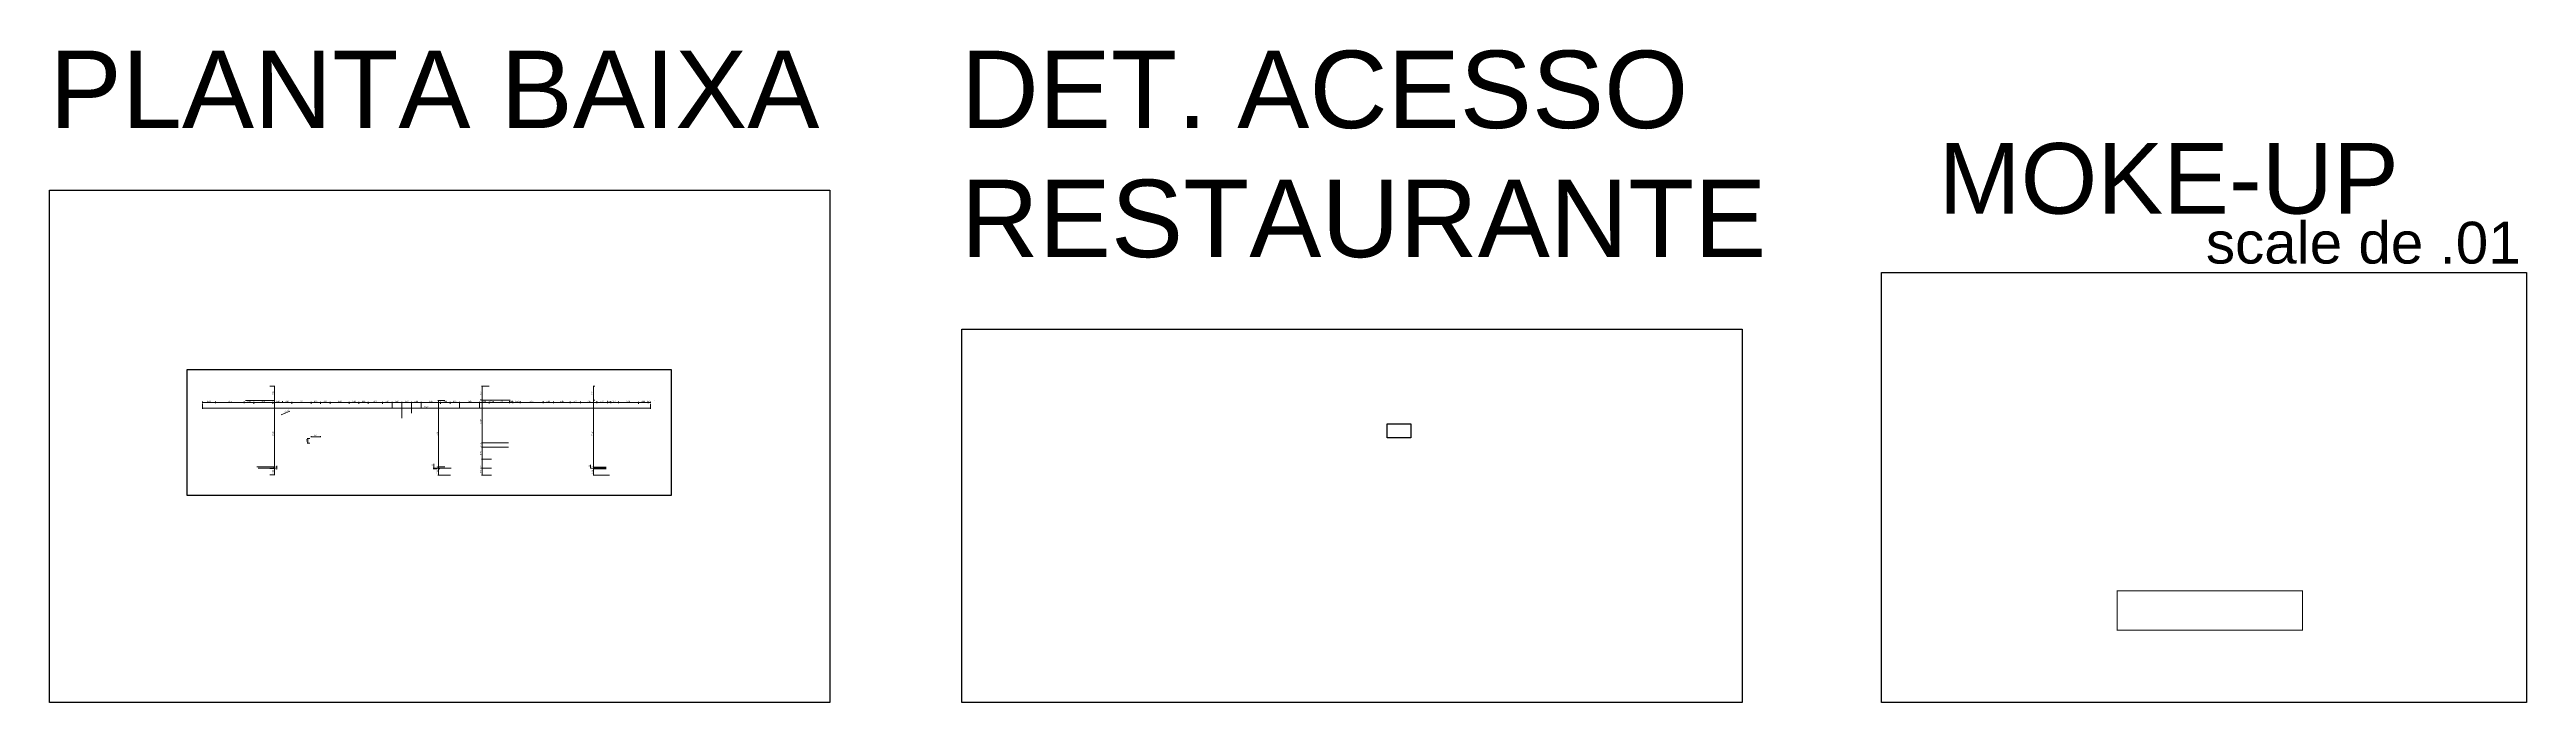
# Model space of a CAD drawing. Header units: metres. Extents: x 2368 to 3562, y -30 to 284.
import ezdxf

# ---------------------------------------------------------------- set-up
doc = ezdxf.new("R2010")
doc.units = ezdxf.units.M
doc.header["$MEASUREMENT"] = 0
doc.linetypes.add('HIDDEN', pattern=[0.375, 0.25, -0.125])
doc.layers.add('2prancha', color=4, linetype='Continuous', lineweight=18)
for name, color, linetype in [('COTA 1 100', 2, 'Continuous'), ('HACHURA PISOS', 250, 'Continuous'), ('PENA 0.2', 2, 'Continuous')]:
    doc.layers.add(name, color=color, linetype=linetype)
doc.styles.add('Luana', font='arial.ttf')
doc.styles.get("Standard").update_dxf_attribs({"font": 'arial.ttf'})
doc.dimstyles.new('arial 300', dxfattribs={"dimscale": 3, "dimtxt": 0.2, "dimasz": 0.08, "dimexe": 0.1, "dimexo": 0.2, "dimgap": 0.1, "dimtad": 1, "dimzin": 4, "dimdsep": 46, "dimtxsty": 'Luana', "dimblk": 'ARCHTICK', "dimcen": 0, "dimclrd": 7, "dimclre": 7, "dimclrt": 256, "dimadec": 0, "dimazin": 0, "dimtfac": 1, "dimtix": 1, "dimtmove": 0, "dimatfit": 3, "dimldrblk": 'CLOSEDBLANK', "dimfxl": 0, "dimlwd": 5, "dimlwe": 5, "dimarcsym": 0})

# ---------------------------------------------------------------- blocks, each defined once
blk = doc.blocks.new('_ArchTick')
at = {"color": 0, "linetype": 'ByBlock', "const_width": 0.15}
blk.add_lwpolyline([(-0.5, -0.5), (0.5, 0.5)], dxfattribs=at)
blk = doc.blocks.new('*D8')
at = {"layer": 'COTA 1 100', "color": 7, "lineweight": 5}
for p, q in [((2558.4, 115.2), (2555, 115.2)), ((2555.3, 115.2), (2555.3, 83.1)), ((2558.4, 83.1), (2555, 83.1))]:
    blk.add_line(p, q, dxfattribs=at)
at = {"layer": 'Defpoints', "color": 0}
for p in [(2559, 115.2), (2555.3, 83.1), (2559, 83.1)]:
    blk.add_point(p, dxfattribs=at)
at = {"layer": 'COTA 1 100', "color": 7, "lineweight": 5, "xscale": 0.24, "yscale": 0.24, "zscale": 0.24}
for p, rotation in [((2555.3, 115.2), 90), ((2555.3, 83.1), 270)]:
    blk.add_blockref('_ArchTick', p, dxfattribs=dict(at, rotation=rotation))
at = {"layer": 'COTA 1 100', "insert": (2554.7, 99.2), "char_height": 0.6, "attachment_point": 5, "rotation": 90, "style": 'Luana'}
blk.add_mtext('32.09', dxfattribs=at)
blk = doc.blocks.new('_ClosedBlank')
at = {"layer": '2prancha', "color": 0, "lineweight": -2}
for p, q in [((-1, 0.2), (0, 0)), ((-1, 0.2), (-1, -0.2)), ((0, 0), (-1, -0.2))]:
    blk.add_line(p, q, dxfattribs=at)
blk = doc.blocks.new('*D9')
at = {"layer": 'COTA 1 100', "color": 7, "lineweight": 5}
for p, q in [((2558.4, 83.1), (2555, 83.1)), ((2561.4, 82.5), (2555, 82.5)), ((2555.3, 83.1), (2555.3, 83.4)), ((2555.3, 83.1), (2555.3, 82.5)), ((2555.3, 82.5), (2555.3, 82.2))]:
    blk.add_line(p, q, dxfattribs=at)
at = {"layer": 'Defpoints', "color": 0}
for p in [(2555.3, 82.5), (2559, 83.1), (2562, 82.5)]:
    blk.add_point(p, dxfattribs=at)
at = {"layer": 'COTA 1 100', "color": 7, "lineweight": 5, "xscale": 0.24, "yscale": 0.24, "zscale": 0.24}
for p, rotation in [((2555.3, 83.1), 270), ((2555.3, 82.5), 90)]:
    blk.add_blockref('_ArchTick', p, dxfattribs=dict(at, rotation=rotation))
at = {"layer": 'COTA 1 100', "insert": (2554.7, 82.8), "char_height": 0.6, "attachment_point": 5, "rotation": 90, "style": 'Luana'}
blk.add_mtext('.64', dxfattribs=at)
blk = doc.blocks.new('*D10')
at = {"layer": 'COTA 1 100', "color": 7, "lineweight": 5}
for p, q in [((2553, 82.5), (2553, 84.6)), ((2561.4, 82.5), (2552.7, 82.5)), ((2554.7, 82.2), (2552.7, 82.2)), ((2553, 82.2), (2553, 82.5)), ((2553, 82.2), (2553, 82))]:
    blk.add_line(p, q, dxfattribs=at)
at = {"layer": 'Defpoints', "color": 0}
for p in [(2553, 82.2), (2555.3, 82.2), (2562, 82.5)]:
    blk.add_point(p, dxfattribs=at)
at = {"layer": 'COTA 1 100', "color": 7, "lineweight": 5, "xscale": 0.24, "yscale": 0.24, "zscale": 0.24}
for p, rotation in [((2553, 82.5), 270), ((2553, 82.2), 90)]:
    blk.add_blockref('_ArchTick', p, dxfattribs=dict(at, rotation=rotation))
at = {"layer": 'COTA 1 100', "insert": (2552.4, 83.8), "char_height": 0.6, "attachment_point": 5, "rotation": 90, "style": 'Luana'}
blk.add_mtext('.26', dxfattribs=at)
blk = doc.blocks.new('*D11')
at = {"layer": 'COTA 1 100', "color": 7, "lineweight": 5}
for p, q in [((2561.1, 79.2), (2555, 79.2)), ((2555.3, 82.2), (2555.3, 79.2)), ((2555.9, 82.2), (2555.6, 82.2))]:
    blk.add_line(p, q, dxfattribs=at)
at = {"layer": 'Defpoints', "color": 0}
for p in [(2555.3, 82.2), (2555.3, 79.2), (2561.7, 79.2)]:
    blk.add_point(p, dxfattribs=at)
at = {"layer": 'COTA 1 100', "color": 7, "lineweight": 5, "xscale": 0.24, "yscale": 0.24, "zscale": 0.24}
for p, rotation in [((2555.3, 82.2), 90), ((2555.3, 79.2), 270)]:
    blk.add_blockref('_ArchTick', p, dxfattribs=dict(at, rotation=rotation))
at = {"layer": 'COTA 1 100', "insert": (2554.7, 80.7), "char_height": 0.6, "attachment_point": 5, "rotation": 90, "style": 'Luana'}
blk.add_mtext('2.99', dxfattribs=at)
blk = doc.blocks.new('*D12')
at = {"layer": 'COTA 1 100', "color": 7, "lineweight": 5}
for p, q in [((2441.5, 114.6), (2441.5, 113.9)), ((2441.5, 114.2), (2447.9, 114.2)), ((2447.9, 114.6), (2447.9, 113.9))]:
    blk.add_line(p, q, dxfattribs=at)
at = {"layer": 'Defpoints', "color": 0}
for p in [(2441.5, 115.2), (2447.9, 115.2), (2447.9, 114.2)]:
    blk.add_point(p, dxfattribs=at)
at = {"layer": 'COTA 1 100', "color": 7, "lineweight": 5, "xscale": 0.24, "yscale": 0.24, "zscale": 0.24, "rotation": 180}
blk.add_blockref('_ArchTick', (2441.5, 114.2), dxfattribs=at)
at = {"layer": 'COTA 1 100', "color": 7, "lineweight": 5, "xscale": 0.24, "yscale": 0.24, "zscale": 0.24}
blk.add_blockref('_ArchTick', (2447.9, 114.2), dxfattribs=at)
at = {"layer": 'COTA 1 100', "insert": (2444.7, 114.8), "char_height": 0.6, "attachment_point": 5, "style": 'Luana'}
blk.add_mtext('6.49', dxfattribs=at)
blk = doc.blocks.new('*D13')
at = {"layer": 'COTA 1 100', "color": 7, "lineweight": 5}
for p, q in [((2447.9, 114.6), (2447.9, 113.9)), ((2447.9, 114.2), (2461.7, 114.2)), ((2461.7, 114.6), (2461.7, 113.9))]:
    blk.add_line(p, q, dxfattribs=at)
at = {"layer": 'Defpoints', "color": 0}
for p in [(2447.9, 115.2), (2461.7, 115.2), (2461.7, 114.2)]:
    blk.add_point(p, dxfattribs=at)
at = {"layer": 'COTA 1 100', "color": 7, "lineweight": 5, "xscale": 0.24, "yscale": 0.24, "zscale": 0.24, "rotation": 180}
blk.add_blockref('_ArchTick', (2447.9, 114.2), dxfattribs=at)
at = {"layer": 'COTA 1 100', "color": 7, "lineweight": 5, "xscale": 0.24, "yscale": 0.24, "zscale": 0.24}
blk.add_blockref('_ArchTick', (2461.7, 114.2), dxfattribs=at)
at = {"layer": 'COTA 1 100', "insert": (2454.8, 114.8), "char_height": 0.6, "attachment_point": 5, "style": 'Luana'}
blk.add_mtext('13.75', dxfattribs=at)
blk = doc.blocks.new('*D14')
at = {"layer": 'COTA 1 100', "color": 7, "lineweight": 5}
for p, q in [((2461.7, 114.6), (2461.7, 113.9)), ((2461.7, 114.2), (2466.3, 114.2)), ((2466.3, 113.5), (2466.3, 114.5))]:
    blk.add_line(p, q, dxfattribs=at)
at = {"layer": 'Defpoints', "color": 0}
for p in [(2461.7, 115.2), (2466.3, 114.2), (2466.3, 112.9)]:
    blk.add_point(p, dxfattribs=at)
at = {"layer": 'COTA 1 100', "color": 7, "lineweight": 5, "xscale": 0.24, "yscale": 0.24, "zscale": 0.24, "rotation": 180}
blk.add_blockref('_ArchTick', (2461.7, 114.2), dxfattribs=at)
at = {"layer": 'COTA 1 100', "color": 7, "lineweight": 5, "xscale": 0.24, "yscale": 0.24, "zscale": 0.24}
blk.add_blockref('_ArchTick', (2466.3, 114.2), dxfattribs=at)
at = {"layer": 'COTA 1 100', "insert": (2464, 114.8), "char_height": 0.6, "attachment_point": 5, "style": 'Luana'}
blk.add_mtext('4.60', dxfattribs=at)
blk = doc.blocks.new('*D15')
at = {"layer": 'COTA 1 100', "color": 7, "lineweight": 5}
for p, q in [((2466.3, 113.5), (2466.3, 114.5)), ((2466.3, 114.2), (2475.5, 114.2)), ((2475.5, 113.6), (2475.5, 114.5))]:
    blk.add_line(p, q, dxfattribs=at)
at = {"layer": 'Defpoints', "color": 0}
for p in [(2466.3, 112.9), (2475.5, 114.2), (2475.5, 113)]:
    blk.add_point(p, dxfattribs=at)
at = {"layer": 'COTA 1 100', "color": 7, "lineweight": 5, "xscale": 0.24, "yscale": 0.24, "zscale": 0.24, "rotation": 180}
blk.add_blockref('_ArchTick', (2466.3, 114.2), dxfattribs=at)
at = {"layer": 'COTA 1 100', "color": 7, "lineweight": 5, "xscale": 0.24, "yscale": 0.24, "zscale": 0.24}
blk.add_blockref('_ArchTick', (2475.5, 114.2), dxfattribs=at)
at = {"layer": 'COTA 1 100', "insert": (2470.9, 114.8), "char_height": 0.6, "attachment_point": 5, "style": 'Luana'}
blk.add_mtext('9.18', dxfattribs=at)
blk = doc.blocks.new('*D16')
at = {"layer": 'COTA 1 100', "color": 7, "lineweight": 5}
for p, q in [((2475.5, 113.6), (2475.5, 114.5)), ((2475.5, 114.2), (2480.1, 114.2)), ((2480.1, 114.8), (2480.1, 114.5))]:
    blk.add_line(p, q, dxfattribs=at)
at = {"layer": 'Defpoints', "color": 0}
for p in [(2475.5, 113), (2480.1, 114.2), (2480.1, 114.2)]:
    blk.add_point(p, dxfattribs=at)
at = {"layer": 'COTA 1 100', "color": 7, "lineweight": 5, "xscale": 0.24, "yscale": 0.24, "zscale": 0.24, "rotation": 180}
blk.add_blockref('_ArchTick', (2475.5, 114.2), dxfattribs=at)
at = {"layer": 'COTA 1 100', "color": 7, "lineweight": 5, "xscale": 0.24, "yscale": 0.24, "zscale": 0.24}
blk.add_blockref('_ArchTick', (2480.1, 114.2), dxfattribs=at)
at = {"layer": 'COTA 1 100', "insert": (2477.8, 114.8), "char_height": 0.6, "attachment_point": 5, "style": 'Luana'}
blk.add_mtext('4.60', dxfattribs=at)
blk = doc.blocks.new('*D17')
at = {"layer": 'COTA 1 100', "color": 7, "lineweight": 5}
for p, q in [((2480.1, 114.8), (2480.1, 114.5)), ((2480.1, 114.2), (2484.7, 114.2)), ((2484.7, 113.6), (2484.7, 114.5))]:
    blk.add_line(p, q, dxfattribs=at)
at = {"layer": 'Defpoints', "color": 0}
for p in [(2480.1, 114.2), (2484.7, 114.2), (2484.7, 113)]:
    blk.add_point(p, dxfattribs=at)
at = {"layer": 'COTA 1 100', "color": 7, "lineweight": 5, "xscale": 0.24, "yscale": 0.24, "zscale": 0.24, "rotation": 180}
blk.add_blockref('_ArchTick', (2480.1, 114.2), dxfattribs=at)
at = {"layer": 'COTA 1 100', "color": 7, "lineweight": 5, "xscale": 0.24, "yscale": 0.24, "zscale": 0.24}
blk.add_blockref('_ArchTick', (2484.7, 114.2), dxfattribs=at)
at = {"layer": 'COTA 1 100', "insert": (2482.4, 114.8), "char_height": 0.6, "attachment_point": 5, "style": 'Luana'}
blk.add_mtext('4.60', dxfattribs=at)
blk = doc.blocks.new('*D18')
at = {"layer": 'COTA 1 100', "color": 7, "lineweight": 5}
for p, q in [((2484.7, 113.6), (2484.7, 114.5)), ((2484.7, 114.2), (2493.9, 114.2)), ((2493.9, 113.6), (2493.9, 114.5))]:
    blk.add_line(p, q, dxfattribs=at)
at = {"layer": 'Defpoints', "color": 0}
for p in [(2484.7, 113), (2493.9, 114.2), (2493.9, 113)]:
    blk.add_point(p, dxfattribs=at)
at = {"layer": 'COTA 1 100', "color": 7, "lineweight": 5, "xscale": 0.24, "yscale": 0.24, "zscale": 0.24, "rotation": 180}
blk.add_blockref('_ArchTick', (2484.7, 114.2), dxfattribs=at)
at = {"layer": 'COTA 1 100', "color": 7, "lineweight": 5, "xscale": 0.24, "yscale": 0.24, "zscale": 0.24}
blk.add_blockref('_ArchTick', (2493.9, 114.2), dxfattribs=at)
at = {"layer": 'COTA 1 100', "insert": (2489.3, 114.8), "char_height": 0.6, "attachment_point": 5, "style": 'Luana'}
blk.add_mtext('9.20', dxfattribs=at)
blk = doc.blocks.new('*D19')
at = {"layer": 'COTA 1 100', "color": 7, "lineweight": 5}
for p, q in [((2493.9, 113.6), (2493.9, 114.5)), ((2493.9, 114.2), (2498.5, 114.2)), ((2498.5, 113.6), (2498.5, 114.5))]:
    blk.add_line(p, q, dxfattribs=at)
at = {"layer": 'Defpoints', "color": 0}
for p in [(2493.9, 113), (2498.5, 114.2), (2498.5, 113)]:
    blk.add_point(p, dxfattribs=at)
at = {"layer": 'COTA 1 100', "color": 7, "lineweight": 5, "xscale": 0.24, "yscale": 0.24, "zscale": 0.24, "rotation": 180}
blk.add_blockref('_ArchTick', (2493.9, 114.2), dxfattribs=at)
at = {"layer": 'COTA 1 100', "color": 7, "lineweight": 5, "xscale": 0.24, "yscale": 0.24, "zscale": 0.24}
blk.add_blockref('_ArchTick', (2498.5, 114.2), dxfattribs=at)
at = {"layer": 'COTA 1 100', "insert": (2496.2, 114.8), "char_height": 0.6, "attachment_point": 5, "style": 'Luana'}
blk.add_mtext('4.60', dxfattribs=at)
blk = doc.blocks.new('*D20')
at = {"layer": 'COTA 1 100', "color": 7, "lineweight": 5}
for p, q in [((2498.5, 113.6), (2498.5, 114.5)), ((2498.5, 114.2), (2503.1, 114.2)), ((2503.1, 113.6), (2503.1, 114.5))]:
    blk.add_line(p, q, dxfattribs=at)
at = {"layer": 'Defpoints', "color": 0}
for p in [(2498.5, 113), (2503.1, 114.2), (2503.1, 113)]:
    blk.add_point(p, dxfattribs=at)
at = {"layer": 'COTA 1 100', "color": 7, "lineweight": 5, "xscale": 0.24, "yscale": 0.24, "zscale": 0.24, "rotation": 180}
blk.add_blockref('_ArchTick', (2498.5, 114.2), dxfattribs=at)
at = {"layer": 'COTA 1 100', "color": 7, "lineweight": 5, "xscale": 0.24, "yscale": 0.24, "zscale": 0.24}
blk.add_blockref('_ArchTick', (2503.1, 114.2), dxfattribs=at)
at = {"layer": 'COTA 1 100', "insert": (2500.8, 114.8), "char_height": 0.6, "attachment_point": 5, "style": 'Luana'}
blk.add_mtext('4.60', dxfattribs=at)
blk = doc.blocks.new('*D21')
at = {"layer": 'COTA 1 100', "color": 7, "lineweight": 5}
for p, q in [((2503.1, 113.6), (2503.1, 114.5)), ((2503.1, 114.2), (2512.3, 114.2)), ((2512.3, 113.6), (2512.3, 114.5))]:
    blk.add_line(p, q, dxfattribs=at)
at = {"layer": 'Defpoints', "color": 0}
for p in [(2503.1, 113), (2512.3, 114.2), (2512.3, 113)]:
    blk.add_point(p, dxfattribs=at)
at = {"layer": 'COTA 1 100', "color": 7, "lineweight": 5, "xscale": 0.24, "yscale": 0.24, "zscale": 0.24, "rotation": 180}
blk.add_blockref('_ArchTick', (2503.1, 114.2), dxfattribs=at)
at = {"layer": 'COTA 1 100', "color": 7, "lineweight": 5, "xscale": 0.24, "yscale": 0.24, "zscale": 0.24}
blk.add_blockref('_ArchTick', (2512.3, 114.2), dxfattribs=at)
at = {"layer": 'COTA 1 100', "insert": (2507.7, 114.8), "char_height": 0.6, "attachment_point": 5, "style": 'Luana'}
blk.add_mtext('9.20', dxfattribs=at)
blk = doc.blocks.new('*D22')
at = {"layer": 'COTA 1 100', "color": 7, "lineweight": 5}
for p, q in [((2512.3, 113.6), (2512.3, 114.5)), ((2512.3, 114.2), (2516.9, 114.2)), ((2516.9, 113.6), (2516.9, 114.5))]:
    blk.add_line(p, q, dxfattribs=at)
at = {"layer": 'Defpoints', "color": 0}
for p in [(2512.3, 113), (2516.9, 114.2), (2516.9, 113)]:
    blk.add_point(p, dxfattribs=at)
at = {"layer": 'COTA 1 100', "color": 7, "lineweight": 5, "xscale": 0.24, "yscale": 0.24, "zscale": 0.24, "rotation": 180}
blk.add_blockref('_ArchTick', (2512.3, 114.2), dxfattribs=at)
at = {"layer": 'COTA 1 100', "color": 7, "lineweight": 5, "xscale": 0.24, "yscale": 0.24, "zscale": 0.24}
blk.add_blockref('_ArchTick', (2516.9, 114.2), dxfattribs=at)
at = {"layer": 'COTA 1 100', "insert": (2514.6, 114.8), "char_height": 0.6, "attachment_point": 5, "style": 'Luana'}
blk.add_mtext('4.60', dxfattribs=at)
blk = doc.blocks.new('*D23')
at = {"layer": 'COTA 1 100', "color": 7, "lineweight": 5}
for p, q in [((2516.9, 113.6), (2516.9, 114.5)), ((2516.9, 114.2), (2521.5, 114.2)), ((2521.5, 113.6), (2521.5, 114.5))]:
    blk.add_line(p, q, dxfattribs=at)
at = {"layer": 'Defpoints', "color": 0}
for p in [(2516.9, 113), (2521.5, 114.2), (2521.5, 113)]:
    blk.add_point(p, dxfattribs=at)
at = {"layer": 'COTA 1 100', "color": 7, "lineweight": 5, "xscale": 0.24, "yscale": 0.24, "zscale": 0.24, "rotation": 180}
blk.add_blockref('_ArchTick', (2516.9, 114.2), dxfattribs=at)
at = {"layer": 'COTA 1 100', "color": 7, "lineweight": 5, "xscale": 0.24, "yscale": 0.24, "zscale": 0.24}
blk.add_blockref('_ArchTick', (2521.5, 114.2), dxfattribs=at)
at = {"layer": 'COTA 1 100', "insert": (2519.2, 114.8), "char_height": 0.6, "attachment_point": 5, "style": 'Luana'}
blk.add_mtext('4.60', dxfattribs=at)
blk = doc.blocks.new('*D24')
at = {"layer": 'COTA 1 100', "color": 7, "lineweight": 5}
for p, q in [((2521.5, 113.6), (2521.5, 114.5)), ((2521.5, 114.2), (2528.4, 114.2)), ((2528.4, 113.6), (2528.4, 114.5))]:
    blk.add_line(p, q, dxfattribs=at)
at = {"layer": 'Defpoints', "color": 0}
for p in [(2521.5, 113), (2528.4, 114.2), (2528.4, 113)]:
    blk.add_point(p, dxfattribs=at)
at = {"layer": 'COTA 1 100', "color": 7, "lineweight": 5, "xscale": 0.24, "yscale": 0.24, "zscale": 0.24, "rotation": 180}
blk.add_blockref('_ArchTick', (2521.5, 114.2), dxfattribs=at)
at = {"layer": 'COTA 1 100', "color": 7, "lineweight": 5, "xscale": 0.24, "yscale": 0.24, "zscale": 0.24}
blk.add_blockref('_ArchTick', (2528.4, 114.2), dxfattribs=at)
at = {"layer": 'COTA 1 100', "insert": (2524.9, 114.8), "char_height": 0.6, "attachment_point": 5, "style": 'Luana'}
blk.add_mtext('6.90', dxfattribs=at)
blk = doc.blocks.new('*D25')
at = {"layer": 'COTA 1 100', "color": 7, "lineweight": 5}
for p, q in [((2528.4, 113.6), (2528.4, 114.5)), ((2528.4, 114.2), (2533, 114.2)), ((2533, 111.3), (2533, 114.5))]:
    blk.add_line(p, q, dxfattribs=at)
at = {"layer": 'Defpoints', "color": 0}
for p in [(2528.4, 113), (2533, 114.2), (2533, 110.7)]:
    blk.add_point(p, dxfattribs=at)
at = {"layer": 'COTA 1 100', "color": 7, "lineweight": 5, "xscale": 0.24, "yscale": 0.24, "zscale": 0.24, "rotation": 180}
blk.add_blockref('_ArchTick', (2528.4, 114.2), dxfattribs=at)
at = {"layer": 'COTA 1 100', "color": 7, "lineweight": 5, "xscale": 0.24, "yscale": 0.24, "zscale": 0.24}
blk.add_blockref('_ArchTick', (2533, 114.2), dxfattribs=at)
at = {"layer": 'COTA 1 100', "insert": (2530.7, 114.8), "char_height": 0.6, "attachment_point": 5, "style": 'Luana'}
blk.add_mtext('4.60', dxfattribs=at)
blk = doc.blocks.new('*D26')
at = {"layer": 'COTA 1 100', "color": 7, "lineweight": 5}
for p, q in [((2533, 111.3), (2533, 114.5)), ((2533, 114.2), (2537.7, 114.2)), ((2537.7, 106.7), (2537.7, 114.5))]:
    blk.add_line(p, q, dxfattribs=at)
at = {"layer": 'Defpoints', "color": 0}
for p in [(2533, 110.7), (2537.7, 114.2), (2537.7, 106.1)]:
    blk.add_point(p, dxfattribs=at)
at = {"layer": 'COTA 1 100', "color": 7, "lineweight": 5, "xscale": 0.24, "yscale": 0.24, "zscale": 0.24, "rotation": 180}
blk.add_blockref('_ArchTick', (2533, 114.2), dxfattribs=at)
at = {"layer": 'COTA 1 100', "color": 7, "lineweight": 5, "xscale": 0.24, "yscale": 0.24, "zscale": 0.24}
blk.add_blockref('_ArchTick', (2537.7, 114.2), dxfattribs=at)
at = {"layer": 'COTA 1 100', "insert": (2535.3, 114.8), "char_height": 0.6, "attachment_point": 5, "style": 'Luana'}
blk.add_mtext('4.67', dxfattribs=at)
blk = doc.blocks.new('*D27')
at = {"layer": 'COTA 1 100', "color": 7, "lineweight": 5}
for p, q in [((2537.7, 106.7), (2537.7, 114.5)), ((2537.7, 114.2), (2542.3, 114.2)), ((2542.3, 109), (2542.3, 114.5))]:
    blk.add_line(p, q, dxfattribs=at)
at = {"layer": 'Defpoints', "color": 0}
for p in [(2542.3, 114.2), (2542.3, 108.4), (2537.7, 106.1)]:
    blk.add_point(p, dxfattribs=at)
at = {"layer": 'COTA 1 100', "color": 7, "lineweight": 5, "xscale": 0.24, "yscale": 0.24, "zscale": 0.24, "rotation": 180}
blk.add_blockref('_ArchTick', (2537.7, 114.2), dxfattribs=at)
at = {"layer": 'COTA 1 100', "color": 7, "lineweight": 5, "xscale": 0.24, "yscale": 0.24, "zscale": 0.24}
blk.add_blockref('_ArchTick', (2542.3, 114.2), dxfattribs=at)
at = {"layer": 'COTA 1 100', "insert": (2540, 114.8), "char_height": 0.6, "attachment_point": 5, "style": 'Luana'}
blk.add_mtext('4.60', dxfattribs=at)
blk = doc.blocks.new('*D28')
at = {"layer": 'COTA 1 100', "color": 7, "lineweight": 5}
for p, q in [((2542.3, 109), (2542.3, 114.5)), ((2542.3, 114.2), (2546.9, 114.2)), ((2546.9, 111.3), (2546.9, 114.5))]:
    blk.add_line(p, q, dxfattribs=at)
at = {"layer": 'Defpoints', "color": 0}
for p in [(2542.3, 108.4), (2546.9, 114.2), (2546.9, 110.7)]:
    blk.add_point(p, dxfattribs=at)
at = {"layer": 'COTA 1 100', "color": 7, "lineweight": 5, "xscale": 0.24, "yscale": 0.24, "zscale": 0.24, "rotation": 180}
blk.add_blockref('_ArchTick', (2542.3, 114.2), dxfattribs=at)
at = {"layer": 'COTA 1 100', "color": 7, "lineweight": 5, "xscale": 0.24, "yscale": 0.24, "zscale": 0.24}
blk.add_blockref('_ArchTick', (2546.9, 114.2), dxfattribs=at)
at = {"layer": 'COTA 1 100', "insert": (2544.6, 114.8), "char_height": 0.6, "attachment_point": 5, "style": 'Luana'}
blk.add_mtext('4.60', dxfattribs=at)
blk = doc.blocks.new('*D29')
at = {"layer": 'COTA 1 100', "color": 7, "lineweight": 5}
for p, q in [((2546.9, 111.3), (2546.9, 114.5)), ((2546.9, 114.2), (2556.3, 114.2)), ((2556.3, 113.6), (2556.3, 114.5))]:
    blk.add_line(p, q, dxfattribs=at)
at = {"layer": 'Defpoints', "color": 0}
for p in [(2546.9, 110.7), (2556.3, 114.2), (2556.3, 113)]:
    blk.add_point(p, dxfattribs=at)
at = {"layer": 'COTA 1 100', "color": 7, "lineweight": 5, "xscale": 0.24, "yscale": 0.24, "zscale": 0.24, "rotation": 180}
blk.add_blockref('_ArchTick', (2546.9, 114.2), dxfattribs=at)
at = {"layer": 'COTA 1 100', "color": 7, "lineweight": 5, "xscale": 0.24, "yscale": 0.24, "zscale": 0.24}
blk.add_blockref('_ArchTick', (2556.3, 114.2), dxfattribs=at)
at = {"layer": 'COTA 1 100', "insert": (2551.6, 114.8), "char_height": 0.6, "attachment_point": 5, "style": 'Luana'}
blk.add_mtext('9.43', dxfattribs=at)
blk = doc.blocks.new('*D30')
at = {"layer": 'COTA 1 100', "color": 7, "lineweight": 5}
for p, q in [((2556.3, 113.6), (2556.3, 114.5)), ((2556.3, 114.2), (2560.9, 114.2)), ((2560.9, 113.6), (2560.9, 114.5))]:
    blk.add_line(p, q, dxfattribs=at)
at = {"layer": 'Defpoints', "color": 0}
for p in [(2556.3, 113), (2560.9, 114.2), (2560.9, 113)]:
    blk.add_point(p, dxfattribs=at)
at = {"layer": 'COTA 1 100', "color": 7, "lineweight": 5, "xscale": 0.24, "yscale": 0.24, "zscale": 0.24, "rotation": 180}
blk.add_blockref('_ArchTick', (2556.3, 114.2), dxfattribs=at)
at = {"layer": 'COTA 1 100', "color": 7, "lineweight": 5, "xscale": 0.24, "yscale": 0.24, "zscale": 0.24}
blk.add_blockref('_ArchTick', (2560.9, 114.2), dxfattribs=at)
at = {"layer": 'COTA 1 100', "insert": (2558.6, 114.8), "char_height": 0.6, "attachment_point": 5, "style": 'Luana'}
blk.add_mtext('4.60', dxfattribs=at)
blk = doc.blocks.new('*D31')
at = {"layer": 'COTA 1 100', "color": 7, "lineweight": 5}
for p, q in [((2560.9, 113.6), (2560.9, 114.5)), ((2560.9, 114.2), (2565.5, 114.2)), ((2565.5, 111.3), (2565.5, 114.5))]:
    blk.add_line(p, q, dxfattribs=at)
at = {"layer": 'Defpoints', "color": 0}
for p in [(2560.9, 113), (2565.5, 114.2), (2565.5, 110.7)]:
    blk.add_point(p, dxfattribs=at)
at = {"layer": 'COTA 1 100', "color": 7, "lineweight": 5, "xscale": 0.24, "yscale": 0.24, "zscale": 0.24, "rotation": 180}
blk.add_blockref('_ArchTick', (2560.9, 114.2), dxfattribs=at)
at = {"layer": 'COTA 1 100', "color": 7, "lineweight": 5, "xscale": 0.24, "yscale": 0.24, "zscale": 0.24}
blk.add_blockref('_ArchTick', (2565.5, 114.2), dxfattribs=at)
at = {"layer": 'COTA 1 100', "insert": (2563.2, 114.8), "char_height": 0.6, "attachment_point": 5, "style": 'Luana'}
blk.add_mtext('4.60', dxfattribs=at)
blk = doc.blocks.new('*D32')
at = {"layer": 'COTA 1 100', "color": 7, "lineweight": 5}
for p, q in [((2565.5, 111.3), (2565.5, 114.5)), ((2565.5, 114.2), (2575.1, 114.2)), ((2575.1, 111.3), (2575.1, 114.5))]:
    blk.add_line(p, q, dxfattribs=at)
at = {"layer": 'Defpoints', "color": 0}
for p in [(2565.5, 110.7), (2575.1, 114.2), (2575.1, 110.7)]:
    blk.add_point(p, dxfattribs=at)
at = {"layer": 'COTA 1 100', "color": 7, "lineweight": 5, "xscale": 0.24, "yscale": 0.24, "zscale": 0.24, "rotation": 180}
blk.add_blockref('_ArchTick', (2565.5, 114.2), dxfattribs=at)
at = {"layer": 'COTA 1 100', "color": 7, "lineweight": 5, "xscale": 0.24, "yscale": 0.24, "zscale": 0.24}
blk.add_blockref('_ArchTick', (2575.1, 114.2), dxfattribs=at)
at = {"layer": 'COTA 1 100', "insert": (2570.3, 114.8), "char_height": 0.6, "attachment_point": 5, "style": 'Luana'}
blk.add_mtext('9.60', dxfattribs=at)
blk = doc.blocks.new('*D33')
at = {"layer": 'COTA 1 100', "color": 7, "lineweight": 5}
for p, q in [((2575.1, 111.3), (2575.1, 114.5)), ((2575.1, 114.2), (2579.7, 114.2)), ((2579.7, 113.7), (2579.7, 114.5))]:
    blk.add_line(p, q, dxfattribs=at)
at = {"layer": 'Defpoints', "color": 0}
for p in [(2575.1, 110.7), (2579.7, 114.2), (2579.7, 113.1)]:
    blk.add_point(p, dxfattribs=at)
at = {"layer": 'COTA 1 100', "color": 7, "lineweight": 5, "xscale": 0.24, "yscale": 0.24, "zscale": 0.24, "rotation": 180}
blk.add_blockref('_ArchTick', (2575.1, 114.2), dxfattribs=at)
at = {"layer": 'COTA 1 100', "color": 7, "lineweight": 5, "xscale": 0.24, "yscale": 0.24, "zscale": 0.24}
blk.add_blockref('_ArchTick', (2579.7, 114.2), dxfattribs=at)
at = {"layer": 'COTA 1 100', "insert": (2577.4, 114.8), "char_height": 0.6, "attachment_point": 5, "style": 'Luana'}
blk.add_mtext('4.60', dxfattribs=at)
blk = doc.blocks.new('*D34')
at = {"layer": 'COTA 1 100', "color": 7, "lineweight": 5}
for p, q in [((2579.7, 114.2), (2579.4, 114.2)), ((2579.7, 113.7), (2579.7, 114.5)), ((2579.7, 114.2), (2581.7, 114.2)), ((2581.7, 114.8), (2581.7, 114.5)), ((2581.7, 114.2), (2582, 114.2))]:
    blk.add_line(p, q, dxfattribs=at)
at = {"layer": 'Defpoints', "color": 0}
for p in [(2579.7, 113.1), (2581.7, 114.2), (2581.7, 114.2)]:
    blk.add_point(p, dxfattribs=at)
at = {"layer": 'COTA 1 100', "color": 7, "lineweight": 5, "xscale": 0.24, "yscale": 0.24, "zscale": 0.24}
blk.add_blockref('_ArchTick', (2579.7, 114.2), dxfattribs=at)
at = {"layer": 'COTA 1 100', "color": 7, "lineweight": 5, "xscale": 0.24, "yscale": 0.24, "zscale": 0.24, "rotation": 180}
blk.add_blockref('_ArchTick', (2581.7, 114.2), dxfattribs=at)
at = {"layer": 'COTA 1 100', "insert": (2580.7, 114.8), "char_height": 0.6, "attachment_point": 5, "style": 'Luana'}
blk.add_mtext('2.07', dxfattribs=at)
blk = doc.blocks.new('*D35')
at = {"layer": 'COTA 1 100', "color": 7, "lineweight": 5}
for p, q in [((2581.7, 114.8), (2581.7, 114.5)), ((2581.7, 114.2), (2589.6, 114.2)), ((2589.6, 114.8), (2589.6, 113.9))]:
    blk.add_line(p, q, dxfattribs=at)
at = {"layer": 'Defpoints', "color": 0}
for p in [(2581.7, 114.2), (2589.6, 115.4), (2589.6, 114.2)]:
    blk.add_point(p, dxfattribs=at)
at = {"layer": 'COTA 1 100', "color": 7, "lineweight": 5, "xscale": 0.24, "yscale": 0.24, "zscale": 0.24, "rotation": 180}
blk.add_blockref('_ArchTick', (2581.7, 114.2), dxfattribs=at)
at = {"layer": 'COTA 1 100', "color": 7, "lineweight": 5, "xscale": 0.24, "yscale": 0.24, "zscale": 0.24}
blk.add_blockref('_ArchTick', (2589.6, 114.2), dxfattribs=at)
at = {"layer": 'COTA 1 100', "insert": (2585.7, 114.8), "char_height": 0.6, "attachment_point": 5, "style": 'Luana'}
blk.add_mtext('7.90', dxfattribs=at)
blk = doc.blocks.new('*D36')
at = {"layer": 'COTA 1 100', "color": 7, "lineweight": 5}
for p, q in [((2589.6, 114.2), (2589.4, 114.2)), ((2589.6, 114.8), (2589.6, 113.9)), ((2589.6, 114.2), (2591.2, 114.2)), ((2591.2, 114.7), (2591.2, 113.9)), ((2591.2, 114.2), (2591.5, 114.2))]:
    blk.add_line(p, q, dxfattribs=at)
at = {"layer": 'Defpoints', "color": 0}
for p in [(2589.6, 115.4), (2591.2, 115.3), (2591.2, 114.2)]:
    blk.add_point(p, dxfattribs=at)
at = {"layer": 'COTA 1 100', "color": 7, "lineweight": 5, "xscale": 0.24, "yscale": 0.24, "zscale": 0.24}
blk.add_blockref('_ArchTick', (2589.6, 114.2), dxfattribs=at)
at = {"layer": 'COTA 1 100', "color": 7, "lineweight": 5, "xscale": 0.24, "yscale": 0.24, "zscale": 0.24, "rotation": 180}
blk.add_blockref('_ArchTick', (2591.2, 114.2), dxfattribs=at)
at = {"layer": 'COTA 1 100', "insert": (2590.4, 114.8), "char_height": 0.6, "attachment_point": 5, "style": 'Luana'}
blk.add_mtext('1.60', dxfattribs=at)
blk = doc.blocks.new('*D37')
at = {"layer": 'COTA 1 100', "color": 7, "lineweight": 5}
for p, q in [((2591.2, 114.7), (2591.2, 113.9)), ((2591.2, 114.2), (2594.7, 114.2)), ((2594.7, 114.8), (2594.7, 113.9))]:
    blk.add_line(p, q, dxfattribs=at)
at = {"layer": 'Defpoints', "color": 0}
for p in [(2591.2, 115.3), (2594.7, 115.4), (2594.7, 114.2)]:
    blk.add_point(p, dxfattribs=at)
at = {"layer": 'COTA 1 100', "color": 7, "lineweight": 5, "xscale": 0.24, "yscale": 0.24, "zscale": 0.24, "rotation": 180}
blk.add_blockref('_ArchTick', (2591.2, 114.2), dxfattribs=at)
at = {"layer": 'COTA 1 100', "color": 7, "lineweight": 5, "xscale": 0.24, "yscale": 0.24, "zscale": 0.24}
blk.add_blockref('_ArchTick', (2594.7, 114.2), dxfattribs=at)
at = {"layer": 'COTA 1 100', "insert": (2593, 114.8), "char_height": 0.6, "attachment_point": 5, "style": 'Luana'}
blk.add_mtext('3.50', dxfattribs=at)
blk = doc.blocks.new('*D38')
at = {"layer": 'COTA 1 100', "color": 7, "lineweight": 5}
for p, q in [((2594.7, 114.8), (2594.7, 113.9)), ((2594.7, 114.2), (2605.7, 114.2)), ((2605.7, 114.8), (2605.7, 113.9))]:
    blk.add_line(p, q, dxfattribs=at)
at = {"layer": 'Defpoints', "color": 0}
for p in [(2594.7, 115.4), (2605.7, 115.4), (2605.7, 114.2)]:
    blk.add_point(p, dxfattribs=at)
at = {"layer": 'COTA 1 100', "color": 7, "lineweight": 5, "xscale": 0.24, "yscale": 0.24, "zscale": 0.24, "rotation": 180}
blk.add_blockref('_ArchTick', (2594.7, 114.2), dxfattribs=at)
at = {"layer": 'COTA 1 100', "color": 7, "lineweight": 5, "xscale": 0.24, "yscale": 0.24, "zscale": 0.24}
blk.add_blockref('_ArchTick', (2605.7, 114.2), dxfattribs=at)
at = {"layer": 'COTA 1 100', "insert": (2600.2, 114.8), "char_height": 0.6, "attachment_point": 5, "style": 'Luana'}
blk.add_mtext('10.97', dxfattribs=at)
blk = doc.blocks.new('*D39')
at = {"layer": 'COTA 1 100', "color": 7, "lineweight": 5}
for p, q in [((2605.7, 114.8), (2605.7, 113.9)), ((2605.7, 114.2), (2610.7, 114.2)), ((2610.7, 114.6), (2610.7, 113.9))]:
    blk.add_line(p, q, dxfattribs=at)
at = {"layer": 'Defpoints', "color": 0}
for p in [(2605.7, 115.4), (2610.7, 115.2), (2610.7, 114.2)]:
    blk.add_point(p, dxfattribs=at)
at = {"layer": 'COTA 1 100', "color": 7, "lineweight": 5, "xscale": 0.24, "yscale": 0.24, "zscale": 0.24, "rotation": 180}
blk.add_blockref('_ArchTick', (2605.7, 114.2), dxfattribs=at)
at = {"layer": 'COTA 1 100', "color": 7, "lineweight": 5, "xscale": 0.24, "yscale": 0.24, "zscale": 0.24}
blk.add_blockref('_ArchTick', (2610.7, 114.2), dxfattribs=at)
at = {"layer": 'COTA 1 100', "insert": (2608.2, 114.8), "char_height": 0.6, "attachment_point": 5, "style": 'Luana'}
blk.add_mtext('5.00', dxfattribs=at)
blk = doc.blocks.new('*D40')
at = {"layer": 'COTA 1 100', "color": 7, "lineweight": 5}
for p, q in [((2610.7, 114.6), (2610.7, 113.9)), ((2610.7, 114.2), (2618.8, 114.2)), ((2618.8, 114.7), (2618.8, 113.9))]:
    blk.add_line(p, q, dxfattribs=at)
at = {"layer": 'Defpoints', "color": 0}
for p in [(2610.7, 115.2), (2618.8, 115.3), (2618.8, 114.2)]:
    blk.add_point(p, dxfattribs=at)
at = {"layer": 'COTA 1 100', "color": 7, "lineweight": 5, "xscale": 0.24, "yscale": 0.24, "zscale": 0.24, "rotation": 180}
blk.add_blockref('_ArchTick', (2610.7, 114.2), dxfattribs=at)
at = {"layer": 'COTA 1 100', "color": 7, "lineweight": 5, "xscale": 0.24, "yscale": 0.24, "zscale": 0.24}
blk.add_blockref('_ArchTick', (2618.8, 114.2), dxfattribs=at)
at = {"layer": 'COTA 1 100', "insert": (2614.8, 114.8), "char_height": 0.6, "attachment_point": 5, "style": 'Luana'}
blk.add_mtext('8.10', dxfattribs=at)
blk = doc.blocks.new('*D41')
at = {"layer": 'COTA 1 100', "color": 7, "lineweight": 5}
for p, q in [((2618.8, 114.7), (2618.8, 113.9)), ((2618.8, 114.2), (2623.8, 114.2)), ((2623.8, 114.7), (2623.8, 113.9))]:
    blk.add_line(p, q, dxfattribs=at)
at = {"layer": 'Defpoints', "color": 0}
for p in [(2618.8, 115.3), (2623.8, 115.3), (2623.8, 114.2)]:
    blk.add_point(p, dxfattribs=at)
at = {"layer": 'COTA 1 100', "color": 7, "lineweight": 5, "xscale": 0.24, "yscale": 0.24, "zscale": 0.24, "rotation": 180}
blk.add_blockref('_ArchTick', (2618.8, 114.2), dxfattribs=at)
at = {"layer": 'COTA 1 100', "color": 7, "lineweight": 5, "xscale": 0.24, "yscale": 0.24, "zscale": 0.24}
blk.add_blockref('_ArchTick', (2623.8, 114.2), dxfattribs=at)
at = {"layer": 'COTA 1 100', "insert": (2621.3, 114.8), "char_height": 0.6, "attachment_point": 5, "style": 'Luana'}
blk.add_mtext('5.00', dxfattribs=at)
blk = doc.blocks.new('*D42')
at = {"layer": 'COTA 1 100', "color": 7, "lineweight": 5}
for p, q in [((2623.8, 114.7), (2623.8, 113.9)), ((2623.8, 114.2), (2631.7, 114.2)), ((2631.7, 114.8), (2631.7, 113.9))]:
    blk.add_line(p, q, dxfattribs=at)
at = {"layer": 'Defpoints', "color": 0}
for p in [(2623.8, 115.3), (2631.7, 115.4), (2631.7, 114.2)]:
    blk.add_point(p, dxfattribs=at)
at = {"layer": 'COTA 1 100', "color": 7, "lineweight": 5, "xscale": 0.24, "yscale": 0.24, "zscale": 0.24, "rotation": 180}
blk.add_blockref('_ArchTick', (2623.8, 114.2), dxfattribs=at)
at = {"layer": 'COTA 1 100', "color": 7, "lineweight": 5, "xscale": 0.24, "yscale": 0.24, "zscale": 0.24}
blk.add_blockref('_ArchTick', (2631.7, 114.2), dxfattribs=at)
at = {"layer": 'COTA 1 100', "insert": (2627.8, 114.8), "char_height": 0.6, "attachment_point": 5, "style": 'Luana'}
blk.add_mtext('7.90', dxfattribs=at)
blk = doc.blocks.new('*D43')
at = {"layer": 'COTA 1 100', "color": 7, "lineweight": 5}
for p, q in [((2631.7, 114.8), (2631.7, 113.9)), ((2631.7, 114.2), (2636.7, 114.2)), ((2636.7, 114.7), (2636.7, 113.9))]:
    blk.add_line(p, q, dxfattribs=at)
at = {"layer": 'Defpoints', "color": 0}
for p in [(2631.7, 115.4), (2636.7, 115.3), (2636.7, 114.2)]:
    blk.add_point(p, dxfattribs=at)
at = {"layer": 'COTA 1 100', "color": 7, "lineweight": 5, "xscale": 0.24, "yscale": 0.24, "zscale": 0.24, "rotation": 180}
blk.add_blockref('_ArchTick', (2631.7, 114.2), dxfattribs=at)
at = {"layer": 'COTA 1 100', "color": 7, "lineweight": 5, "xscale": 0.24, "yscale": 0.24, "zscale": 0.24}
blk.add_blockref('_ArchTick', (2636.7, 114.2), dxfattribs=at)
at = {"layer": 'COTA 1 100', "insert": (2634.2, 114.8), "char_height": 0.6, "attachment_point": 5, "style": 'Luana'}
blk.add_mtext('5.00', dxfattribs=at)
blk = doc.blocks.new('*D44')
at = {"layer": 'COTA 1 100', "color": 7, "lineweight": 5}
for p, q in [((2636.7, 114.2), (2636.5, 114.2)), ((2636.7, 114.7), (2636.7, 113.9)), ((2636.7, 114.2), (2638.3, 114.2)), ((2638.3, 114.6), (2638.3, 113.9)), ((2638.3, 114.2), (2638.5, 114.2))]:
    blk.add_line(p, q, dxfattribs=at)
at = {"layer": 'Defpoints', "color": 0}
for p in [(2636.7, 115.3), (2638.3, 115.2), (2638.3, 114.2)]:
    blk.add_point(p, dxfattribs=at)
at = {"layer": 'COTA 1 100', "color": 7, "lineweight": 5, "xscale": 0.24, "yscale": 0.24, "zscale": 0.24}
blk.add_blockref('_ArchTick', (2636.7, 114.2), dxfattribs=at)
at = {"layer": 'COTA 1 100', "color": 7, "lineweight": 5, "xscale": 0.24, "yscale": 0.24, "zscale": 0.24, "rotation": 180}
blk.add_blockref('_ArchTick', (2638.3, 114.2), dxfattribs=at)
at = {"layer": 'COTA 1 100', "insert": (2637.5, 114.8), "char_height": 0.6, "attachment_point": 5, "style": 'Luana'}
blk.add_mtext('1.55', dxfattribs=at)
blk = doc.blocks.new('*D45')
at = {"layer": 'COTA 1 100', "color": 7, "lineweight": 5}
for p, q in [((2638.3, 114.6), (2638.3, 113.9)), ((2638.3, 114.2), (2642, 114.2)), ((2642, 114.7), (2642, 113.9))]:
    blk.add_line(p, q, dxfattribs=at)
at = {"layer": 'Defpoints', "color": 0}
for p in [(2638.3, 115.2), (2642, 115.3), (2642, 114.2)]:
    blk.add_point(p, dxfattribs=at)
at = {"layer": 'COTA 1 100', "color": 7, "lineweight": 5, "xscale": 0.24, "yscale": 0.24, "zscale": 0.24, "rotation": 180}
blk.add_blockref('_ArchTick', (2638.3, 114.2), dxfattribs=at)
at = {"layer": 'COTA 1 100', "color": 7, "lineweight": 5, "xscale": 0.24, "yscale": 0.24, "zscale": 0.24}
blk.add_blockref('_ArchTick', (2642, 114.2), dxfattribs=at)
at = {"layer": 'COTA 1 100', "insert": (2640.1, 114.8), "char_height": 0.6, "attachment_point": 5, "style": 'Luana'}
blk.add_mtext('3.70', dxfattribs=at)
blk = doc.blocks.new('*D46')
at = {"layer": 'COTA 1 100', "color": 7, "lineweight": 5}
for p, q in [((2642, 114.7), (2642, 113.9)), ((2642, 114.2), (2651.7, 114.2)), ((2651.7, 113.5), (2651.7, 114.5))]:
    blk.add_line(p, q, dxfattribs=at)
at = {"layer": 'Defpoints', "color": 0}
for p in [(2642, 115.3), (2651.7, 114.2), (2651.7, 112.9)]:
    blk.add_point(p, dxfattribs=at)
at = {"layer": 'COTA 1 100', "color": 7, "lineweight": 5, "xscale": 0.24, "yscale": 0.24, "zscale": 0.24, "rotation": 180}
blk.add_blockref('_ArchTick', (2642, 114.2), dxfattribs=at)
at = {"layer": 'COTA 1 100', "color": 7, "lineweight": 5, "xscale": 0.24, "yscale": 0.24, "zscale": 0.24}
blk.add_blockref('_ArchTick', (2651.7, 114.2), dxfattribs=at)
at = {"layer": 'COTA 1 100', "insert": (2646.8, 114.8), "char_height": 0.6, "attachment_point": 5, "style": 'Luana'}
blk.add_mtext('9.70', dxfattribs=at)
blk = doc.blocks.new('*D47')
at = {"layer": 'COTA 1 100', "color": 7, "lineweight": 5}
for p, q in [((2651.7, 113.5), (2651.7, 114.5)), ((2651.7, 114.2), (2656.3, 114.2)), ((2656.3, 114.6), (2656.3, 113.9))]:
    blk.add_line(p, q, dxfattribs=at)
at = {"layer": 'Defpoints', "color": 0}
for p in [(2651.7, 112.9), (2656.3, 115.2), (2656.3, 114.2)]:
    blk.add_point(p, dxfattribs=at)
at = {"layer": 'COTA 1 100', "color": 7, "lineweight": 5, "xscale": 0.24, "yscale": 0.24, "zscale": 0.24, "rotation": 180}
blk.add_blockref('_ArchTick', (2651.7, 114.2), dxfattribs=at)
at = {"layer": 'COTA 1 100', "color": 7, "lineweight": 5, "xscale": 0.24, "yscale": 0.24, "zscale": 0.24}
blk.add_blockref('_ArchTick', (2656.3, 114.2), dxfattribs=at)
at = {"layer": 'COTA 1 100', "insert": (2654, 114.8), "char_height": 0.6, "attachment_point": 5, "style": 'Luana'}
blk.add_mtext('4.60', dxfattribs=at)
blk = doc.blocks.new('*D48')
at = {"layer": 'COTA 1 100', "color": 7, "lineweight": 5}
for p, q in [((2656.3, 114.2), (2656, 114.2)), ((2656.3, 114.6), (2656.3, 113.9)), ((2656.3, 114.2), (2657.3, 114.2)), ((2657.3, 114.5), (2657.3, 114.5)), ((2657.3, 114.2), (2657.6, 114.2))]:
    blk.add_line(p, q, dxfattribs=at)
at = {"layer": 'Defpoints', "color": 0}
for p in [(2656.3, 115.2), (2657.3, 114.2), (2657.3, 113.9)]:
    blk.add_point(p, dxfattribs=at)
at = {"layer": 'COTA 1 100', "color": 7, "lineweight": 5, "xscale": 0.24, "yscale": 0.24, "zscale": 0.24}
blk.add_blockref('_ArchTick', (2656.3, 114.2), dxfattribs=at)
at = {"layer": 'COTA 1 100', "color": 7, "lineweight": 5, "xscale": 0.24, "yscale": 0.24, "zscale": 0.24, "rotation": 180}
blk.add_blockref('_ArchTick', (2657.3, 114.2), dxfattribs=at)
at = {"layer": 'COTA 1 100', "insert": (2656.8, 114.8), "char_height": 0.6, "attachment_point": 5, "style": 'Luana'}
blk.add_mtext('1.05', dxfattribs=at)
blk = doc.blocks.new('*D49')
at = {"layer": 'COTA 1 100', "color": 7, "lineweight": 5}
for p, q in [((2657.3, 114.2), (2657.1, 114.2)), ((2657.3, 114.5), (2657.3, 114.5)), ((2657.3, 114.2), (2657.5, 114.2)), ((2657.5, 114.5), (2657.5, 114.5)), ((2657.5, 114.2), (2657.7, 114.2))]:
    blk.add_line(p, q, dxfattribs=at)
at = {"layer": 'Defpoints', "color": 0}
for p in [(2657.3, 113.9), (2657.5, 114.2), (2657.5, 113.9)]:
    blk.add_point(p, dxfattribs=at)
at = {"layer": 'COTA 1 100', "color": 7, "lineweight": 5, "xscale": 0.24, "yscale": 0.24, "zscale": 0.24}
blk.add_blockref('_ArchTick', (2657.3, 114.2), dxfattribs=at)
at = {"layer": 'COTA 1 100', "color": 7, "lineweight": 5, "xscale": 0.24, "yscale": 0.24, "zscale": 0.24, "rotation": 180}
blk.add_blockref('_ArchTick', (2657.5, 114.2), dxfattribs=at)
at = {"layer": 'COTA 1 100', "insert": (2658.8, 115), "char_height": 0.6, "attachment_point": 5, "style": 'Luana'}
blk.add_mtext('.15', dxfattribs=at)
blk = doc.blocks.new('*D50')
at = {"layer": 'COTA 1 100', "color": 7, "lineweight": 5}
for p, q in [((2441.5, 113.6), (2441.5, 111.1)), ((2657.5, 111.4), (2441.5, 111.4)), ((2657.5, 113.6), (2657.5, 111.1))]:
    blk.add_line(p, q, dxfattribs=at)
at = {"layer": 'Defpoints', "color": 0}
for p in [(2441.5, 114.2), (2441.5, 111.4), (2657.5, 114.2)]:
    blk.add_point(p, dxfattribs=at)
at = {"layer": 'COTA 1 100', "color": 7, "lineweight": 5, "xscale": 0.24, "yscale": 0.24, "zscale": 0.24, "rotation": 180}
blk.add_blockref('_ArchTick', (2441.5, 111.4), dxfattribs=at)
at = {"layer": 'COTA 1 100', "color": 7, "lineweight": 5, "xscale": 0.24, "yscale": 0.24, "zscale": 0.24}
blk.add_blockref('_ArchTick', (2657.5, 111.4), dxfattribs=at)
at = {"layer": 'COTA 1 100', "insert": (2549.5, 112), "char_height": 0.6, "attachment_point": 5, "style": 'Luana'}
blk.add_mtext('216.01', dxfattribs=at)
blk = doc.blocks.new('*D51')
at = {"layer": 'COTA 1 100', "color": 7, "lineweight": 5}
for p in [(2479.5, 108.2), (2483.7, 110)]:
    blk.add_line(p, (2480.6, 108.7), dxfattribs=at)
at = {"layer": 'Defpoints', "color": 0}
for p in [(2479.5, 108.2), (2480.6, 108.7)]:
    blk.add_point(p, dxfattribs=at)
at = {"layer": 'COTA 1 100', "color": 7, "lineweight": 5, "xscale": 0.24, "yscale": 0.24, "zscale": 0.24}
for p, rotation in [((2479.5, 108.2), 23.19576927279035), ((2480.6, 108.7), 203.1957692727903)]:
    blk.add_blockref('_ArchTick', p, dxfattribs=dict(at, rotation=rotation))
at = {"layer": 'COTA 1 100', "insert": (2482.1, 110), "char_height": 0.6, "attachment_point": 5, "rotation": 23.1958, "style": 'Luana'}
blk.add_mtext('∅1.20', dxfattribs=at)
blk = doc.blocks.new('*D52')
at = {"layer": 'COTA 1 100', "color": 7, "lineweight": 5}
for p, q in [((2474, 82.3), (2476.5, 82.3)), ((2474, 79.3), (2476.5, 79.3)), ((2476.2, 79.3), (2476.2, 82.3))]:
    blk.add_line(p, q, dxfattribs=at)
at = {"layer": 'Defpoints', "color": 0}
for p in [(2473.4, 82.3), (2473.4, 79.3), (2476.2, 82.3)]:
    blk.add_point(p, dxfattribs=at)
at = {"layer": 'COTA 1 100', "color": 7, "lineweight": 5, "xscale": 0.24, "yscale": 0.24, "zscale": 0.24}
for p, rotation in [((2476.2, 82.3), 90), ((2476.2, 79.3), 270)]:
    blk.add_blockref('_ArchTick', p, dxfattribs=dict(at, rotation=rotation))
at = {"layer": 'COTA 1 100', "insert": (2475.6, 80.8), "char_height": 0.6, "attachment_point": 5, "rotation": 90, "style": 'Luana'}
blk.add_mtext('3.00', dxfattribs=at)
blk = doc.blocks.new('*D53')
at = {"layer": 'COTA 1 100', "color": 7, "lineweight": 5}
for p, q in [((2477.4, 82.1), (2477.4, 83.7)), ((2468.4, 82.5), (2476.5, 82.5)), ((2474, 82.3), (2476.5, 82.3)), ((2476.2, 82.5), (2476.2, 82.8)), ((2476.2, 82.3), (2476.2, 82.5)), ((2476.2, 82.3), (2476.2, 82.5)), ((2476.2, 82.4), (2477.4, 82.1)), ((2476.2, 82.3), (2476.2, 82))]:
    blk.add_line(p, q, dxfattribs=at)
at = {"layer": 'Defpoints', "color": 0}
for p in [(2467.8, 82.5), (2473.4, 82.3), (2476.2, 82.5)]:
    blk.add_point(p, dxfattribs=at)
at = {"layer": 'COTA 1 100', "color": 7, "lineweight": 5, "xscale": 0.24, "yscale": 0.24, "zscale": 0.24}
for p, rotation in [((2476.2, 82.5), 270), ((2476.2, 82.3), 90)]:
    blk.add_blockref('_ArchTick', p, dxfattribs=dict(at, rotation=rotation))
at = {"layer": 'COTA 1 100', "insert": (2476.8, 82.9), "char_height": 0.6, "attachment_point": 5, "rotation": 90, "style": 'Luana'}
blk.add_mtext('.25', dxfattribs=at)
blk = doc.blocks.new('*D54')
at = {"layer": 'COTA 1 100', "color": 7, "lineweight": 5}
for p, q in [((2467.7, 83.1), (2476.5, 83.1)), ((2468.4, 82.5), (2476.5, 82.5)), ((2476.2, 83.1), (2476.2, 83.4)), ((2476.2, 82.5), (2476.2, 83.1)), ((2476.2, 82.5), (2476.2, 82.3))]:
    blk.add_line(p, q, dxfattribs=at)
at = {"layer": 'Defpoints', "color": 0}
for p in [(2467.1, 83.1), (2467.8, 82.5), (2476.2, 83.1)]:
    blk.add_point(p, dxfattribs=at)
at = {"layer": 'COTA 1 100', "color": 7, "lineweight": 5, "xscale": 0.24, "yscale": 0.24, "zscale": 0.24}
for p, rotation in [((2476.2, 83.1), 270), ((2476.2, 82.5), 90)]:
    blk.add_blockref('_ArchTick', p, dxfattribs=dict(at, rotation=rotation))
at = {"layer": 'COTA 1 100', "insert": (2475.6, 82.8), "char_height": 0.6, "attachment_point": 5, "rotation": 90, "style": 'Luana'}
blk.add_mtext('.60', dxfattribs=at)
blk = doc.blocks.new('*D55')
at = {"layer": 'COTA 1 100', "color": 7, "lineweight": 5}
for p, q in [((2462.3, 115.2), (2476.5, 115.2)), ((2476.2, 83.1), (2476.2, 115.2)), ((2467.7, 83.1), (2476.5, 83.1))]:
    blk.add_line(p, q, dxfattribs=at)
at = {"layer": 'Defpoints', "color": 0}
for p in [(2461.7, 115.2), (2476.2, 115.2), (2467.1, 83.1)]:
    blk.add_point(p, dxfattribs=at)
at = {"layer": 'COTA 1 100', "color": 7, "lineweight": 5, "xscale": 0.24, "yscale": 0.24, "zscale": 0.24}
for p, rotation in [((2476.2, 115.2), 90), ((2476.2, 83.1), 270)]:
    blk.add_blockref('_ArchTick', p, dxfattribs=dict(at, rotation=rotation))
at = {"layer": 'COTA 1 100', "insert": (2475.6, 99.2), "char_height": 0.6, "attachment_point": 5, "rotation": 90, "style": 'Luana'}
blk.add_mtext('32.09', dxfattribs=at)
blk = doc.blocks.new('*D56')
at = {"layer": 'COTA 1 100', "color": 7, "lineweight": 5}
for p, q in [((2474, 122), (2476.5, 122)), ((2476.2, 115.2), (2476.2, 122)), ((2462.3, 115.2), (2476.5, 115.2))]:
    blk.add_line(p, q, dxfattribs=at)
at = {"layer": 'Defpoints', "color": 0}
for p in [(2473.4, 122), (2476.2, 122), (2461.7, 115.2)]:
    blk.add_point(p, dxfattribs=at)
at = {"layer": 'COTA 1 100', "color": 7, "lineweight": 5, "xscale": 0.24, "yscale": 0.24, "zscale": 0.24}
for p, rotation in [((2476.2, 122), 90), ((2476.2, 115.2), 270)]:
    blk.add_blockref('_ArchTick', p, dxfattribs=dict(at, rotation=rotation))
at = {"layer": 'COTA 1 100', "insert": (2475.6, 118.6), "char_height": 0.6, "attachment_point": 5, "rotation": 90, "style": 'Luana'}
blk.add_mtext('7.00', dxfattribs=at)
blk = doc.blocks.new('*D57')
at = {"layer": 'COTA 1 100', "color": 7, "lineweight": 5}
for p, q in [((2493.3, 96.9), (2492.1, 96.9)), ((2492.4, 96.9), (2492.4, 94.6)), ((2493.3, 94.6), (2492.1, 94.6))]:
    blk.add_line(p, q, dxfattribs=at)
at = {"layer": 'Defpoints', "color": 0}
for p in [(2493.9, 96.9), (2492.4, 94.6), (2493.9, 94.6)]:
    blk.add_point(p, dxfattribs=at)
at = {"layer": 'COTA 1 100', "color": 7, "lineweight": 5, "xscale": 0.24, "yscale": 0.24, "zscale": 0.24}
for p, rotation in [((2492.4, 96.9), 90), ((2492.4, 94.6), 270)]:
    blk.add_blockref('_ArchTick', p, dxfattribs=dict(at, rotation=rotation))
at = {"layer": 'COTA 1 100', "insert": (2491.8, 95.8), "char_height": 0.6, "attachment_point": 5, "rotation": 90, "style": 'Luana'}
blk.add_mtext('2.30', dxfattribs=at)
blk = doc.blocks.new('*D58')
at = {"layer": 'COTA 1 100', "color": 7, "lineweight": 5}
for p, q in [((2493.9, 97.5), (2493.9, 98)), ((2493.9, 97.7), (2498.5, 97.7)), ((2498.5, 97.5), (2498.5, 98))]:
    blk.add_line(p, q, dxfattribs=at)
at = {"layer": 'Defpoints', "color": 0}
for p in [(2493.9, 96.9), (2498.5, 97.7), (2498.5, 96.9)]:
    blk.add_point(p, dxfattribs=at)
at = {"layer": 'COTA 1 100', "color": 7, "lineweight": 5, "xscale": 0.24, "yscale": 0.24, "zscale": 0.24, "rotation": 180}
blk.add_blockref('_ArchTick', (2493.9, 97.7), dxfattribs=at)
at = {"layer": 'COTA 1 100', "color": 7, "lineweight": 5, "xscale": 0.24, "yscale": 0.24, "zscale": 0.24}
blk.add_blockref('_ArchTick', (2498.5, 97.7), dxfattribs=at)
at = {"layer": 'COTA 1 100', "insert": (2496.2, 98.3), "char_height": 0.6, "attachment_point": 5, "style": 'Luana'}
blk.add_mtext('4.60', dxfattribs=at)
blk = doc.blocks.new('*D59')
at = {"layer": 'COTA 1 100', "color": 7, "lineweight": 5}
for p, q in [((2580.9, 82.6), (2576, 82.6)), ((2580.9, 79.2), (2576, 79.2)), ((2576.3, 82.6), (2576.3, 79.2))]:
    blk.add_line(p, q, dxfattribs=at)
at = {"layer": 'Defpoints', "color": 0}
for p in [(2576.3, 79.2), (2581.5, 82.6), (2581.5, 79.2)]:
    blk.add_point(p, dxfattribs=at)
at = {"layer": 'COTA 1 100', "color": 7, "lineweight": 5, "xscale": 0.24, "yscale": 0.24, "zscale": 0.24}
for p, rotation in [((2576.3, 82.6), 90), ((2576.3, 79.2), 270)]:
    blk.add_blockref('_ArchTick', p, dxfattribs=dict(at, rotation=rotation))
at = {"layer": 'COTA 1 100', "insert": (2575.7, 80.9), "char_height": 0.6, "attachment_point": 5, "rotation": 90, "style": 'Luana'}
blk.add_mtext('3.34', dxfattribs=at)
blk = doc.blocks.new('*D60')
at = {"layer": 'COTA 1 100', "color": 7, "lineweight": 5}
for p, q in [((2580.9, 86.8), (2576, 86.8)), ((2576.3, 79.2), (2576.3, 86.8)), ((2580.9, 79.2), (2576, 79.2))]:
    blk.add_line(p, q, dxfattribs=at)
at = {"layer": 'Defpoints', "color": 0}
for p in [(2576.3, 86.8), (2581.5, 86.8), (2581.5, 79.2)]:
    blk.add_point(p, dxfattribs=at)
at = {"layer": 'COTA 1 100', "color": 7, "lineweight": 5, "xscale": 0.24, "yscale": 0.24, "zscale": 0.24}
for p, rotation in [((2576.3, 86.8), 90), ((2576.3, 79.2), 270)]:
    blk.add_blockref('_ArchTick', p, dxfattribs=dict(at, rotation=rotation))
at = {"layer": 'COTA 1 100', "insert": (2575.7, 83), "char_height": 0.6, "attachment_point": 5, "rotation": 90, "style": 'Luana'}
blk.add_mtext('7.55', dxfattribs=at)
blk = doc.blocks.new('*D61')
at = {"layer": 'COTA 1 100', "color": 7, "lineweight": 5}
for p, q in [((2589.1, 92.6), (2576, 92.6)), ((2580.9, 86.8), (2576, 86.8)), ((2576.3, 86.8), (2576.3, 92.6))]:
    blk.add_line(p, q, dxfattribs=at)
at = {"layer": 'Defpoints', "color": 0}
for p in [(2576.3, 92.6), (2581.5, 86.8), (2589.7, 92.6)]:
    blk.add_point(p, dxfattribs=at)
at = {"layer": 'COTA 1 100', "color": 7, "lineweight": 5, "xscale": 0.24, "yscale": 0.24, "zscale": 0.24}
for p, rotation in [((2576.3, 92.6), 90), ((2576.3, 86.8), 270)]:
    blk.add_blockref('_ArchTick', p, dxfattribs=dict(at, rotation=rotation))
at = {"layer": 'COTA 1 100', "insert": (2575.7, 89.7), "char_height": 0.6, "attachment_point": 5, "rotation": 90, "style": 'Luana'}
blk.add_mtext('5.83', dxfattribs=at)
blk = doc.blocks.new('*D62')
at = {"layer": 'COTA 1 100', "color": 7, "lineweight": 5}
for p, q in [((2589, 94.8), (2576, 94.8)), ((2589.1, 92.6), (2576, 92.6)), ((2576.3, 94.8), (2576.3, 95)), ((2576.3, 92.6), (2576.3, 94.8)), ((2576.3, 92.6), (2576.3, 92.4))]:
    blk.add_line(p, q, dxfattribs=at)
at = {"layer": 'Defpoints', "color": 0}
for p in [(2576.3, 94.8), (2589.6, 94.8), (2589.7, 92.6)]:
    blk.add_point(p, dxfattribs=at)
at = {"layer": 'COTA 1 100', "color": 7, "lineweight": 5, "xscale": 0.24, "yscale": 0.24, "zscale": 0.24}
for p, rotation in [((2576.3, 94.8), 270), ((2576.3, 92.6), 90)]:
    blk.add_blockref('_ArchTick', p, dxfattribs=dict(at, rotation=rotation))
at = {"layer": 'COTA 1 100', "insert": (2575.7, 93.7), "char_height": 0.6, "attachment_point": 5, "rotation": 90, "style": 'Luana'}
blk.add_mtext('2.15', dxfattribs=at)
blk = doc.blocks.new('*D63')
at = {"layer": 'COTA 1 100', "color": 7, "lineweight": 5}
for p, q in [((2589.8, 115.3), (2576, 115.3)), ((2576.3, 94.8), (2576.3, 115.3)), ((2589, 94.8), (2576, 94.8))]:
    blk.add_line(p, q, dxfattribs=at)
at = {"layer": 'Defpoints', "color": 0}
for p in [(2576.3, 115.3), (2590.4, 115.3), (2589.6, 94.8)]:
    blk.add_point(p, dxfattribs=at)
at = {"layer": 'COTA 1 100', "color": 7, "lineweight": 5, "xscale": 0.24, "yscale": 0.24, "zscale": 0.24}
for p, rotation in [((2576.3, 115.3), 90), ((2576.3, 94.8), 270)]:
    blk.add_blockref('_ArchTick', p, dxfattribs=dict(at, rotation=rotation))
at = {"layer": 'COTA 1 100', "insert": (2575.7, 105), "char_height": 0.6, "attachment_point": 5, "rotation": 90, "style": 'Luana'}
blk.add_mtext('20.50', dxfattribs=at)
blk = doc.blocks.new('*D64')
at = {"layer": 'COTA 1 100', "color": 7, "lineweight": 5}
for p, q in [((2589.8, 115.4), (2576, 115.4)), ((2589.8, 115.3), (2576, 115.3)), ((2576.3, 115.4), (2576.3, 115.6)), ((2576.3, 115.3), (2576.3, 115.4)), ((2576.3, 115.3), (2576.3, 115))]:
    blk.add_line(p, q, dxfattribs=at)
at = {"layer": 'Defpoints', "color": 0}
for p in [(2576.3, 115.4), (2590.4, 115.4), (2590.4, 115.3)]:
    blk.add_point(p, dxfattribs=at)
at = {"layer": 'COTA 1 100', "color": 7, "lineweight": 5, "xscale": 0.24, "yscale": 0.24, "zscale": 0.24}
for p, rotation in [((2576.3, 115.4), 270), ((2576.3, 115.3), 90)]:
    blk.add_blockref('_ArchTick', p, dxfattribs=dict(at, rotation=rotation))
at = {"layer": 'COTA 1 100', "insert": (2575.7, 115.3), "char_height": 0.6, "attachment_point": 5, "rotation": 90, "style": 'Luana'}
blk.add_mtext('.10', dxfattribs=at)
blk = doc.blocks.new('*D65')
at = {"layer": 'COTA 1 100', "color": 7, "lineweight": 5}
for p, q in [((2579.7, 122.1), (2576, 122.1)), ((2576.3, 115.4), (2576.3, 122.1)), ((2589.8, 115.4), (2576, 115.4))]:
    blk.add_line(p, q, dxfattribs=at)
at = {"layer": 'Defpoints', "color": 0}
for p in [(2576.3, 122.1), (2580.3, 122.1), (2590.4, 115.4)]:
    blk.add_point(p, dxfattribs=at)
at = {"layer": 'COTA 1 100', "color": 7, "lineweight": 5, "xscale": 0.24, "yscale": 0.24, "zscale": 0.24}
for p, rotation in [((2576.3, 122.1), 90), ((2576.3, 115.4), 270)]:
    blk.add_blockref('_ArchTick', p, dxfattribs=dict(at, rotation=rotation))
at = {"layer": 'COTA 1 100', "insert": (2575.7, 118.7), "char_height": 0.6, "attachment_point": 5, "rotation": 90, "style": 'Luana'}
blk.add_mtext('7.00', dxfattribs=at)
blk = doc.blocks.new('*D66')
at = {"layer": 'COTA 1 100', "color": 7, "lineweight": 5}
for p, q in [((2630.7, 122.1), (2629.8, 122.1)), ((2630.1, 122.1), (2630.1, 115.4)), ((2630.7, 115.4), (2629.8, 115.4))]:
    blk.add_line(p, q, dxfattribs=at)
at = {"layer": 'Defpoints', "color": 0}
for p in [(2631.3, 122.1), (2630.1, 115.4), (2631.3, 115.4)]:
    blk.add_point(p, dxfattribs=at)
at = {"layer": 'COTA 1 100', "color": 7, "lineweight": 5, "xscale": 0.24, "yscale": 0.24, "zscale": 0.24}
for p, rotation in [((2630.1, 122.1), 90), ((2630.1, 115.4), 270)]:
    blk.add_blockref('_ArchTick', p, dxfattribs=dict(at, rotation=rotation))
at = {"layer": 'COTA 1 100', "insert": (2629.5, 118.7), "char_height": 0.6, "attachment_point": 5, "rotation": 90, "style": 'Luana'}
blk.add_mtext('6.75', dxfattribs=at)
blk = doc.blocks.new('*D67')
at = {"layer": 'COTA 1 100', "color": 7, "lineweight": 5}
for p, q in [((2630.7, 115.4), (2629.8, 115.4)), ((2630.1, 115.4), (2630.1, 83)), ((2636.1, 83), (2629.8, 83))]:
    blk.add_line(p, q, dxfattribs=at)
at = {"layer": 'Defpoints', "color": 0}
for p in [(2631.3, 115.4), (2630.1, 83), (2636.7, 83)]:
    blk.add_point(p, dxfattribs=at)
at = {"layer": 'COTA 1 100', "color": 7, "lineweight": 5, "xscale": 0.24, "yscale": 0.24, "zscale": 0.24}
for p, rotation in [((2630.1, 115.4), 90), ((2630.1, 83), 270)]:
    blk.add_blockref('_ArchTick', p, dxfattribs=dict(at, rotation=rotation))
at = {"layer": 'COTA 1 100', "insert": (2629.5, 99.2), "char_height": 0.6, "attachment_point": 5, "rotation": 90, "style": 'Luana'}
blk.add_mtext('32.36', dxfattribs=at)
blk = doc.blocks.new('*D68')
at = {"layer": 'COTA 1 100', "color": 7, "lineweight": 5}
for p, q in [((2636.1, 83), (2629.8, 83)), ((2636.1, 82.5), (2629.8, 82.5)), ((2630.1, 83), (2630.1, 83.2)), ((2630.1, 83), (2630.1, 82.5)), ((2630.1, 82.5), (2630.1, 82.2))]:
    blk.add_line(p, q, dxfattribs=at)
at = {"layer": 'Defpoints', "color": 0}
for p in [(2630.1, 82.5), (2636.7, 83), (2636.7, 82.5)]:
    blk.add_point(p, dxfattribs=at)
at = {"layer": 'COTA 1 100', "color": 7, "lineweight": 5, "xscale": 0.24, "yscale": 0.24, "zscale": 0.24}
for p, rotation in [((2630.1, 83), 270), ((2630.1, 82.5), 90)]:
    blk.add_blockref('_ArchTick', p, dxfattribs=dict(at, rotation=rotation))
at = {"layer": 'COTA 1 100', "insert": (2629.5, 82.7), "char_height": 0.6, "attachment_point": 5, "rotation": 90, "style": 'Luana'}
blk.add_mtext('.55', dxfattribs=at)
blk = doc.blocks.new('*D69')
at = {"layer": 'COTA 1 100', "color": 7, "lineweight": 5}
for p, q in [((2628.6, 82.6), (2628.6, 84.2)), ((2630.1, 82.3), (2628.6, 82.6)), ((2636.1, 82.5), (2629.8, 82.5)), ((2636.1, 82.2), (2629.8, 82.2)), ((2630.1, 82.5), (2630.1, 82.7)), ((2630.1, 82.5), (2630.1, 82.2)), ((2630.1, 82.5), (2630.1, 82.2)), ((2630.1, 82.2), (2630.1, 82))]:
    blk.add_line(p, q, dxfattribs=at)
at = {"layer": 'Defpoints', "color": 0}
for p in [(2630.1, 82.2), (2636.7, 82.5), (2636.7, 82.2)]:
    blk.add_point(p, dxfattribs=at)
at = {"layer": 'COTA 1 100', "color": 7, "lineweight": 5, "xscale": 0.24, "yscale": 0.24, "zscale": 0.24}
for p, rotation in [((2630.1, 82.5), 270), ((2630.1, 82.2), 90)]:
    blk.add_blockref('_ArchTick', p, dxfattribs=dict(at, rotation=rotation))
at = {"layer": 'COTA 1 100', "insert": (2628, 83.4), "char_height": 0.6, "attachment_point": 5, "rotation": 90, "style": 'Luana'}
blk.add_mtext('.25', dxfattribs=at)
blk = doc.blocks.new('*D70')
at = {"layer": 'COTA 1 100', "color": 7, "lineweight": 5}
for p, q in [((2636.1, 82.2), (2629.8, 82.2)), ((2637.8, 79.2), (2629.8, 79.2)), ((2630.1, 82.2), (2630.1, 79.2))]:
    blk.add_line(p, q, dxfattribs=at)
at = {"layer": 'Defpoints', "color": 0}
for p in [(2630.1, 79.2), (2636.7, 82.2), (2638.4, 79.2)]:
    blk.add_point(p, dxfattribs=at)
at = {"layer": 'COTA 1 100', "color": 7, "lineweight": 5, "xscale": 0.24, "yscale": 0.24, "zscale": 0.24}
for p, rotation in [((2630.1, 82.2), 90), ((2630.1, 79.2), 270)]:
    blk.add_blockref('_ArchTick', p, dxfattribs=dict(at, rotation=rotation))
at = {"layer": 'COTA 1 100', "insert": (2629.5, 80.7), "char_height": 0.6, "attachment_point": 5, "rotation": 90, "style": 'Luana'}
blk.add_mtext('2.99', dxfattribs=at)

msp = doc.modelspace()

# ---------------------------------------------------------------- linework, layer by layer
for points in [[(2367.856, 216.597), (2743.895, 216.597), (2743.895, -30.49), (2367.856, -30.49)], [(3250.829, 176.855), (3561.632, 176.855), (3561.632, -30.49), (3250.829, -30.49)], [(2807.61, 149.578), (3183.649, 149.578), (3183.649, -30.49), (2807.61, -30.49)], [(2434.241, 130.171), (2667.45, 130.171), (2667.45, 69.387), (2434.241, 69.387)], [(3012.556, 103.91), (3023.934, 103.91), (3023.934, 97.095), (3012.556, 97.095)]]:
    msp.add_lwpolyline(points, close=True)
at = {"layer": 'HACHURA PISOS', "color": 11, "linetype": 'HIDDEN', "ltscale": 3, "const_width": 0.5}
msp.add_lwpolyline([(3364.383, 23.331), (3453.677, 23.331), (3453.677, 4.423), (3364.383, 4.423)], close=True, dxfattribs=at)

# ---------------------------------------------------------------- texts
at = {"attachment_point": 1}
for s, width, insert, char_height in [('PLANTA BAIXA', 384.89533, (2367.856, 283.889), 37.34051), ('DET. ACESSO RESTAURANTE', 384.89533, (2806.963, 283.889), 37.34051), ('MOKE-UP', 511.64343, (3278.228, 239.305), 34.0388)]:
    msp.add_mtext_dynamic_manual_height_columns(s, width=width, gutter_width=1, heights=[0], dxfattribs=dict(at, insert=insert, char_height=char_height))
at = {"layer": 'PENA 0.2', "insert": (3407.121, 201.366), "char_height": 20.14319, "attachment_point": 1, "style": 'Luana'}
msp.add_mtext_dynamic_manual_height_columns('scale de .01', width=511.64343, gutter_width=1, heights=[0], dxfattribs=at)

# ---------------------------------------------------------------- dimensions: what is measured, and where the dimension line sits
at = {"layer": 'COTA 1 100'}
for base, p1, p2, picture, middle in [((2476.195, 122.028), (2461.699, 115.206), (2473.38, 122.028), '*D56', (2475.589, 118.617)), ((2576.268, 122.113), (2590.448, 115.363), (2580.259, 122.113), '*D65', (2575.662, 118.738))]:
    dim = msp.add_linear_dim(base=base, p1=p1, p2=p2, angle=90, text='7.00', dimstyle='arial 300', override={"dimtmove": 1}, dxfattribs=at)
    dim.commit()
    dim.dimension.update_dxf_attribs({"geometry": picture, "text_midpoint": middle})
for base, p1, p2, picture, middle in [((2630.099, 115.357), (2631.336, 122.108), (2631.335, 115.357), '*D66', (2629.492, 118.733)), ((2555.301, 83.12), (2558.986, 115.206), (2558.986, 83.12), '*D8', (2554.694, 99.163)), ((2492.442, 94.62), (2493.88, 96.92), (2493.88, 94.62), '*D57', (2491.835, 95.77)), ((2476.195, 82.262), (2473.374, 79.262), (2473.376, 82.262), '*D52', (2475.588, 80.762)), ((2555.301, 82.482), (2558.986, 83.12), (2562.035, 82.482), '*D9', (2554.694, 82.801)), ((2576.26824, 79.22955), (2581.49749, 82.56462), (2581.49648, 79.22955), '*D59', (2575.66169, 80.89708))]:
    dim = msp.add_linear_dim(base=base, p1=p1, p2=p2, angle=90, dimstyle='arial 300', dxfattribs=at)
    dim.commit()
    dim.dimension.update_dxf_attribs({"geometry": picture, "text_midpoint": middle})
for base, p1, p2, picture, middle in [((2447.949, 114.209), (2441.459, 115.208), (2447.949, 115.208), '*D12', (2444.704, 114.816)), ((2441.459, 111.441), (2657.47, 114.209), (2441.459, 114.209), '*D50', (2549.465, 112.047)), ((2498.48, 97.659), (2493.88, 96.92), (2498.48, 96.92), '*D58', (2496.18, 98.265))]:
    dim = msp.add_linear_dim(base=base, p1=p1, p2=p2, dimstyle='arial 300', dxfattribs=at)
    dim.commit()
    dim.dimension.update_dxf_attribs({"geometry": picture, "text_midpoint": middle})
for base, p1, p2, picture, middle in [((2461.699, 114.209), (2447.949, 115.208), (2461.699, 115.206), '*D13', (2454.824, 114.816)), ((2466.299, 114.209), (2461.699, 115.206), (2466.299, 112.906), '*D14', (2463.999, 114.816)), ((2475.48, 114.209), (2466.299, 112.906), (2475.48, 113.02), '*D15', (2470.89, 114.816)), ((2480.08, 114.209), (2475.48, 113.02), (2480.08, 114.209), '*D16', (2477.78, 114.816)), ((2484.68, 114.209), (2480.08, 114.209), (2484.68, 113.02), '*D17', (2482.38, 114.816)), ((2493.88, 114.209), (2484.68, 113.02), (2493.88, 113.02), '*D18', (2489.28, 114.816)), ((2498.48, 114.209), (2493.88, 113.02), (2498.48, 113.02), '*D19', (2496.18, 114.816)), ((2503.08, 114.209), (2498.48, 113.02), (2503.08, 113.02), '*D20', (2500.78, 114.816)), ((2512.28, 114.209), (2503.08, 113.02), (2512.28, 113.02), '*D21', (2507.68, 114.816)), ((2516.88, 114.209), (2512.28, 113.02), (2516.88, 113.02), '*D22', (2514.58, 114.816)), ((2521.48, 114.209), (2516.88, 113.02), (2521.48, 113.02), '*D23', (2519.18, 114.816)), ((2528.38, 114.209), (2521.48, 113.02), (2528.38, 113.02), '*D24', (2524.93, 114.816)), ((2532.98, 114.209), (2528.38, 113.02), (2532.98, 110.72), '*D25', (2530.68, 114.816)), ((2537.65, 114.209), (2532.98, 110.72), (2537.65, 106.12), '*D26', (2535.315, 114.816)), ((2542.25, 114.209), (2537.65, 106.12), (2542.25, 108.42), '*D27', (2539.95, 114.816)), ((2546.85, 114.209), (2542.25, 108.42), (2546.85, 110.72), '*D28', (2544.55, 114.816)), ((2556.28, 114.209), (2546.85, 110.72), (2556.28, 113.02), '*D29', (2551.565, 114.816)), ((2560.88, 114.209), (2556.28, 113.02), (2560.88, 113.02), '*D30', (2558.58, 114.816)), ((2565.48, 114.209), (2560.88, 113.02), (2565.48, 110.72), '*D31', (2563.18, 114.816)), ((2575.08, 114.209), (2565.48, 110.72), (2575.08, 110.72), '*D32', (2570.28, 114.816)), ((2579.68, 114.209), (2575.08, 110.72), (2579.68, 113.064), '*D33', (2577.38, 114.816)), ((2581.748, 114.209), (2579.68, 113.064), (2581.748, 114.209), '*D34', (2580.714, 114.816)), ((2589.648, 114.209), (2581.748, 114.209), (2589.648, 115.363), '*D35', (2585.698, 114.816)), ((2591.248, 114.209), (2589.648, 115.363), (2591.248, 115.262), '*D36', (2590.448, 114.816)), ((2594.748, 114.209), (2591.248, 115.262), (2594.748, 115.362), '*D37', (2592.998, 114.816)), ((2605.722, 114.209), (2594.748, 115.362), (2605.722, 115.361), '*D38', (2600.235, 114.816)), ((2610.722, 114.209), (2605.722, 115.361), (2610.722, 115.206), '*D39', (2608.222, 114.816)), ((2618.822, 114.209), (2610.722, 115.206), (2618.822, 115.259), '*D40', (2614.772, 114.816)), ((2623.822, 114.209), (2618.822, 115.259), (2623.822, 115.258), '*D41', (2621.322, 114.816)), ((2631.722, 114.209), (2623.822, 115.258), (2631.722, 115.357), '*D42', (2627.772, 114.816)), ((2636.722, 114.209), (2631.722, 115.357), (2636.722, 115.257), '*D43', (2634.222, 114.816)), ((2638.272, 114.209), (2636.722, 115.257), (2638.272, 115.206), '*D44', (2637.497, 114.816)), ((2641.972, 114.209), (2638.272, 115.206), (2641.972, 115.306), '*D45', (2640.122, 114.816)), ((2651.672, 114.209), (2641.972, 115.306), (2651.672, 112.906), '*D46', (2646.822, 114.816)), ((2656.272, 114.209), (2651.672, 112.906), (2656.272, 115.206), '*D47', (2653.972, 114.816)), ((2657.32, 114.209), (2656.272, 115.206), (2657.32, 113.923), '*D48', (2656.796, 114.816))]:
    dim = msp.add_linear_dim(base=base, p1=p1, p2=p2, dimstyle='arial 300', override={"dimtmove": 1}, dxfattribs=at)
    dim.commit()
    dim.dimension.update_dxf_attribs({"geometry": picture, "text_midpoint": middle})
for base, p1, p2, picture, middle in [((2476.195, 115.206), (2467.14, 83.115), (2461.699, 115.206), '*D55', (2475.588, 99.16)), ((2576.268, 115.363), (2590.448, 115.263), (2590.448, 115.363), '*D64', (2575.662, 115.313)), ((2576.268, 115.263), (2589.648, 94.765), (2590.448, 115.263), '*D63', (2575.662, 105.014)), ((2630.0986, 83.0021), (2631.3353, 115.3573), (2636.722, 83.0021), '*D67', (2629.4921, 99.1797)), ((2576.268, 94.765), (2589.748, 92.615), (2589.648, 94.765), '*D62', (2575.662, 93.69)), ((2576.268, 92.615), (2581.497, 86.785), (2589.748, 92.615), '*D61', (2575.662, 89.7)), ((2576.2682, 86.7845), (2581.4965, 79.2296), (2581.4975, 86.7845), '*D60', (2575.6631, 83.007)), ((2476.195, 83.115), (2467.797, 82.515), (2467.14, 83.115), '*D54', (2475.589, 82.815)), ((2555.301, 79.236), (2555.3, 82.226), (2561.693, 79.236), '*D11', (2554.694, 80.731)), ((2630.0986, 79.2092), (2636.722, 82.2036), (2638.434, 79.2092), '*D70', (2629.4923, 80.7064)), ((2630.099, 82.456), (2636.722, 83.002), (2636.722, 82.456), '*D68', (2629.493, 82.729))]:
    dim = msp.add_linear_dim(base=base, p1=p1, p2=p2, angle=90, dimstyle='arial 300', override={"dimtmove": 1}, dxfattribs=at)
    dim.commit()
    dim.dimension.update_dxf_attribs({"geometry": picture, "text_midpoint": middle})
dim = msp.add_diameter_dim_2p(p1=(2479.529, 108.183), p2=(2480.632, 108.656), dimstyle='arial 300', dxfattribs=at)
dim.commit()
dim.dimension.update_dxf_attribs({"geometry": '*D51', "text_midpoint": (2482.119, 109.971)})
dim = msp.add_linear_dim(base=(2657.47, 114.209), p1=(2657.32, 113.923), p2=(2657.47, 113.923), dimstyle='arial 300', override={"dimtmove": 1}, dxfattribs=at)
dim.commit()
dim.dimension.update_dxf_attribs({"geometry": '*D49', "text_midpoint": (2658.771, 114.359), "dimtype": 160})
for base, p1, p2, picture, middle in [((2476.195, 82.515), (2473.376, 82.262), (2467.797, 82.515), '*D53', (2477.393, 82.389)), ((2630.099, 82.204), (2636.722, 82.456), (2636.722, 82.204), '*D69', (2628.61, 82.864))]:
    dim = msp.add_linear_dim(base=base, p1=p1, p2=p2, angle=90, dimstyle='arial 300', override={"dimtmove": 1}, dxfattribs=at)
    dim.commit()
    dim.dimension.update_dxf_attribs({"geometry": picture, "text_midpoint": middle, "dimtype": 160})
dim = msp.add_linear_dim(base=(2553.019, 82.226), p1=(2562.035, 82.482), p2=(2555.3, 82.226), angle=90, dimstyle='arial 300', dxfattribs=at)
dim.commit()
dim.dimension.update_dxf_attribs({"geometry": '*D10', "text_midpoint": (2553.019, 83.787), "dimtype": 160})

doc.saveas('drawing.dxf')
